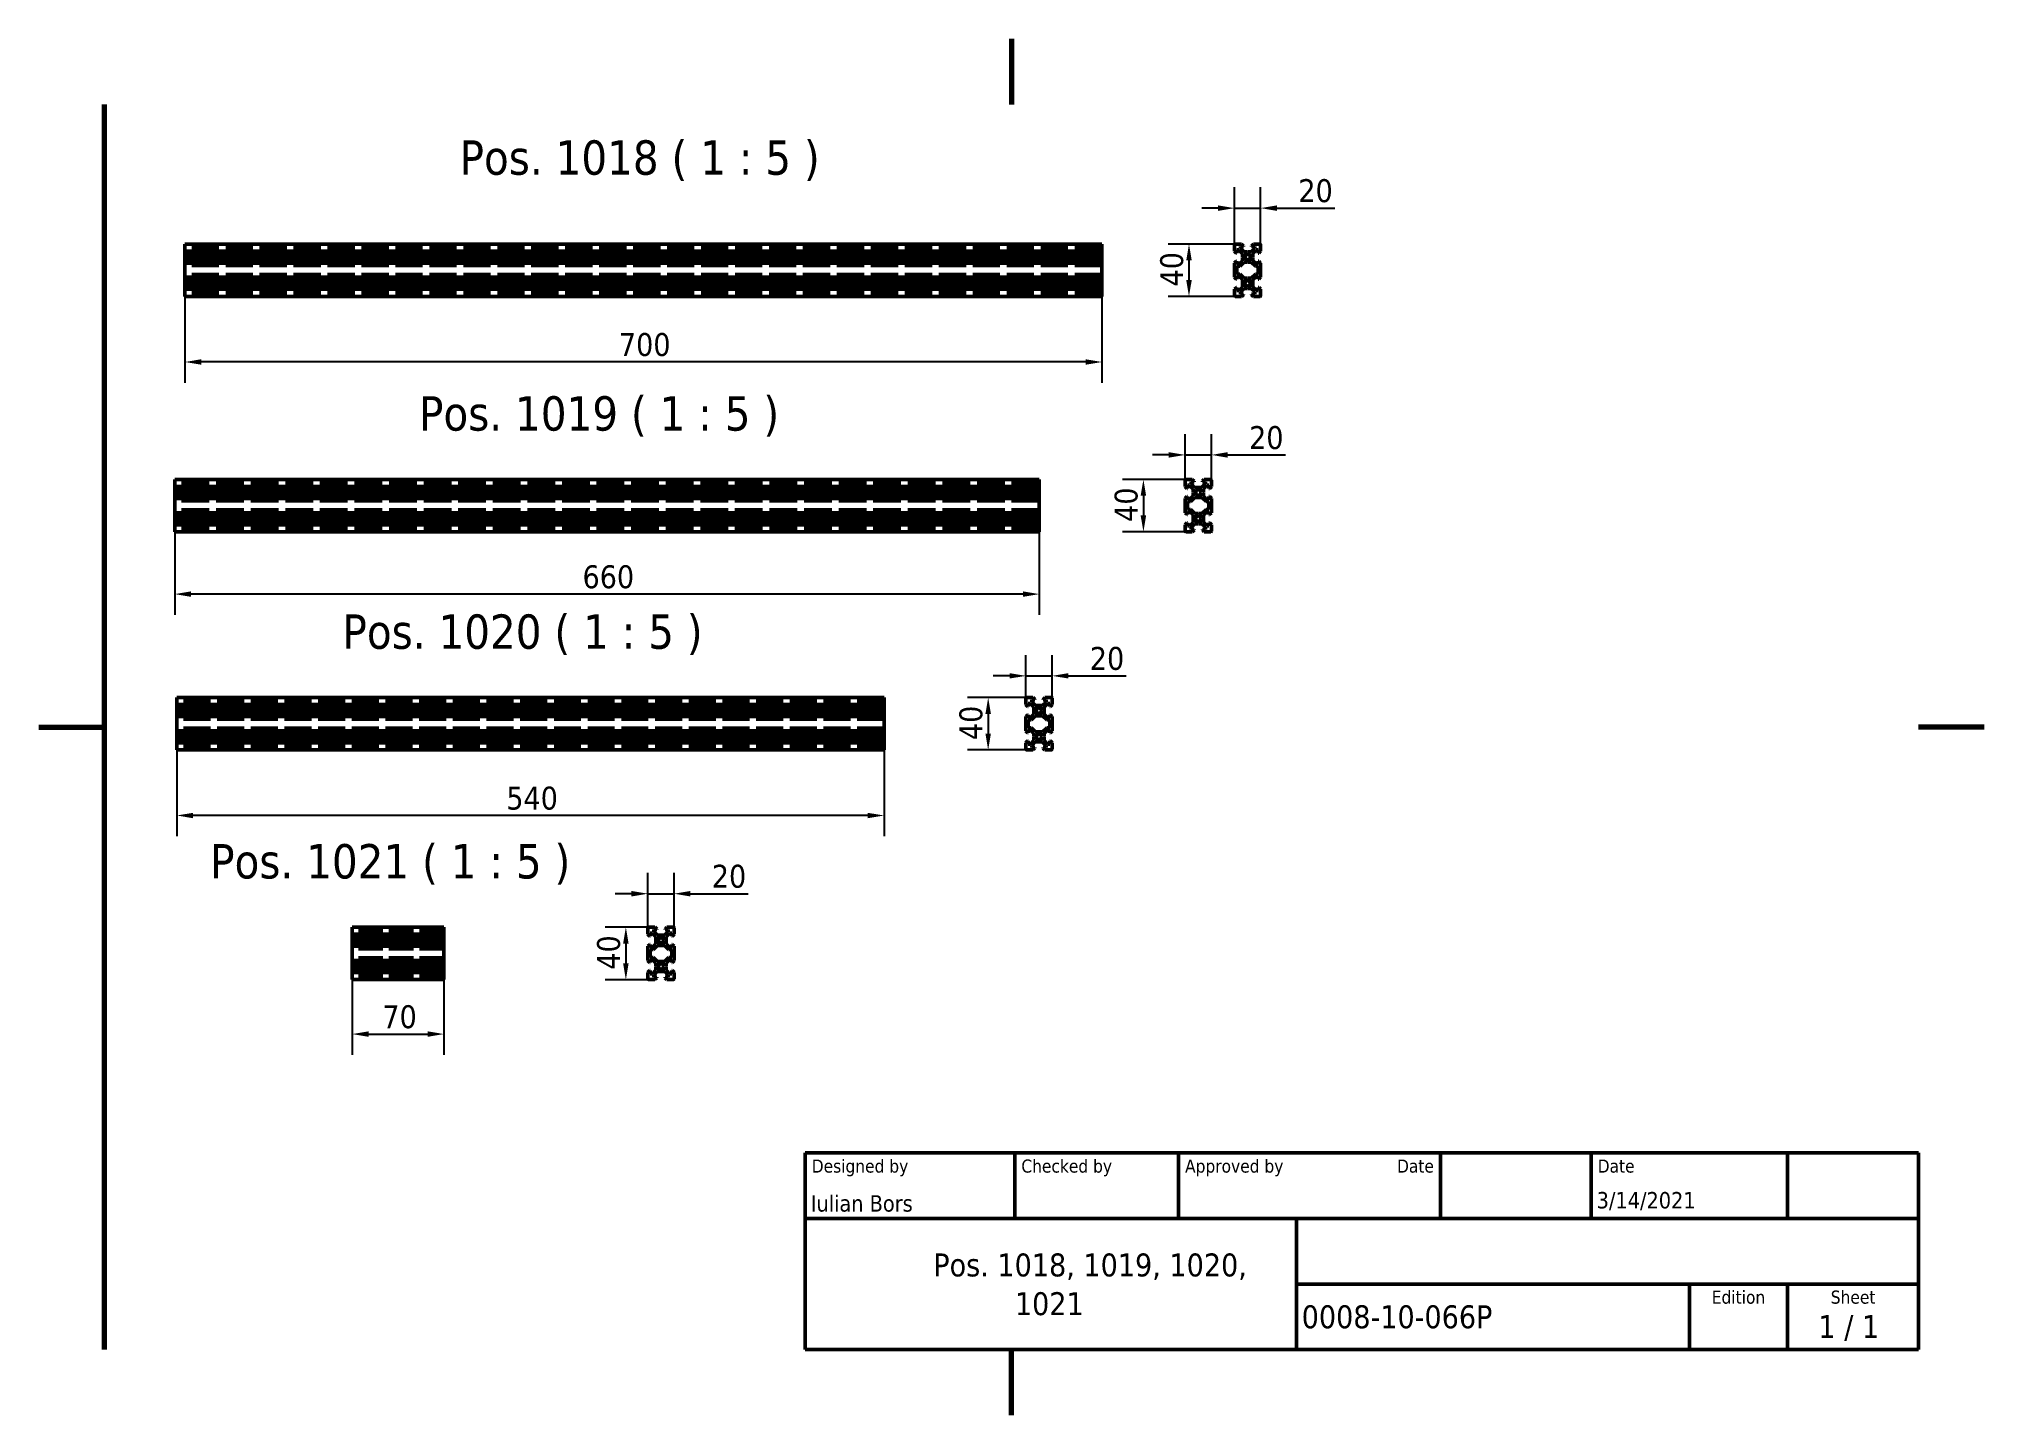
# Model space of a CAD drawing. Header units: millimetres. Extents: x 0 to 1485, y 0 to 1050.
import ezdxf
from ezdxf.enums import TextEntityAlignment as Align

# ---------------------------------------------------------------- set-up
doc = ezdxf.new("R2010")
doc.units = ezdxf.units.MM
doc.header["$LTSCALE"] = 5
doc.linetypes.add('DASHED', pattern=[0.2068, 0.1655, -0.0413])
for name, color, linetype, lineweight in [('Border (ISO)', 7, 'Continuous', 70), ('Dimension (ISO)', 7, 'Continuous', 25), ('Hidden (ISO)', 7, 'DASHED', 35), ('Symbol (ISO)', 7, 'Continuous', 25), ('Title (ISO)', 7, 'Continuous', 50), ('Visible (ISO)', 7, 'Continuous', 50)]:
    doc.layers.add(name, color=color, linetype=linetype, lineweight=lineweight)
doc.styles.add('Note Text (ISO)', font='tahoma.ttf')
doc.styles.add('Text Style39', font='tahoma.ttf')
doc.styles.add('Text Style41', font='tahoma.ttf')
doc.styles.add('Text Style42', font='tahoma.ttf')
doc.dimstyles.new('Default - Method 1b (ISO)', dxfattribs={"dimscale": 5, "dimtxt": 3.5, "dimasz": 2.5, "dimexe": 3.175, "dimexo": 0, "dimgap": 0.762, "dimtad": 1, "dimtoh": 1, "dimrnd": 1e-08, "dimtxsty": 'Note Text (ISO)', "dimcen": 0.09, "dimdle": 10, "dimclrd": 256, "dimclre": 256, "dimclrt": 256, "dimazin": 2, "dimtfac": 1, "dimtmove": 0, "dimatfit": 3, "dimfxl": 0, "dimtolj": 1, "dimlwd": -1, "dimlwe": -1, "dimarcsym": 0})

msp = doc.modelspace()

# ---------------------------------------------------------------- texts
at = {"layer": 'Symbol (ISO)', "char_height": 26.2, "attachment_point": 7, "style": 'Text Style42'}
for s, insert in [('Pos. 1018 ( 1 : 5 )', (321.158, 941.672)), ('Pos. 1019 ( 1 : 5 )', (290.198, 746.435)), ('Pos. 1020 ( 1 : 5 )', (231.749, 579.965)), ('Pos. 1021 ( 1 : 5 )', (130.734, 404.729))]:
    msp.add_mtext(s, dxfattribs=dict(at, insert=insert))

# ---------------------------------------------------------------- blocks, each defined once
blk = doc.blocks.new('Borders Default Border')
at = {"layer": 'Border (ISO)', "flags": 128}
for points in [[(148.5, 210), (148.5, 200)], [(10, 10), (10, 200)], [(0, 105), (10, 105)], [(297, 105), (287, 105)], [(148.5, 0), (148.5, 10)]]:
    blk.add_lwpolyline(points, dxfattribs=at)
blk = doc.blocks.new('Title Blocks I.A.B')
at = {"layer": 'Title (ISO)'}
for p, q in [((270.07, 130), (100.07, 130)), ((100.07, 130), (100.07, 100)), ((132.07, 120), (132.07, 130)), ((157.07, 120), (157.07, 130)), ((197.07, 120), (197.07, 130)), ((220.07, 120), (220.07, 130)), ((250.07, 120), (250.07, 130)), ((270.07, 100), (270.07, 130)), ((100.07, 120), (270.07, 120)), ((175.07, 120), (175.07, 100)), ((270.07, 110), (175.07, 110)), ((235.07, 100), (235.07, 110)), ((250.07, 100), (250.07, 110)), ((100.07, 100), (270.07, 100))]:
    blk.add_line(p, q, dxfattribs=at)
at = {"layer": 'Title (ISO)', "style": 'Text Style41'}
for s, p in [('Designed by', (101.07, 129)), ('Checked by', (133.07, 129)), ('Approved by', (158.07, 129)), ('Date', (221.07, 129))]:
    blk.add_text(s, height=2, dxfattribs=at).set_placement(p, align=Align.TOP_LEFT)
blk.add_text('Date', height=2, dxfattribs=at).set_placement((196.07, 129), align=Align.TOP_RIGHT)
for s, p in [('Edition', (242.57, 109)), ('Sheet', (260.07, 109))]:
    blk.add_text(s, height=2, dxfattribs=at).set_placement(p, align=Align.TOP_CENTER)
at = {"layer": 'Title (ISO)', "style": 'Note Text (ISO)'}
blk.add_text('1 / 1 ', height=3.5, dxfattribs=at).set_placement((260.07, 103.5), align=Align.MIDDLE_CENTER)
at = {"layer": 'Title (ISO)'}
for tag, p, height, style in [('AUTHOR_001', (100.92, 121.05), 2.5, 'Text Style39'), ('CREATION_DATE_001', (220.91, 121.54), 2.5, 'Text Style39'), ('COMPANY_001', (103.88, 111.16), 3.5, 'Note Text (ISO)'), ('COMPANY_002', (132.09, 105.25), 3.5, 'Note Text (ISO)'), ('PART_NUMBER_001', (175.88, 103.25), 3.5, 'Note Text (ISO)')]:
    blk.add_attdef(tag, p, '', height=height, dxfattribs=dict(at, style=style))
at = {"layer": 'Title (ISO)', "style": 'Text Style39'}
for tag, p in [('CHECKED_BY', (133.07, 121)), ('ENG_APPROVED_BY', (158.07, 121))]:
    blk.add_attdef(tag, text='', height=2.5, dxfattribs=at).set_placement(p, align=Align.BOTTOM_LEFT)
blk.add_attdef('ENG_APPROVAL_DATE', text='', height=2.5, dxfattribs=at).set_placement((196.07, 121), align=Align.BOTTOM_RIGHT)
at = {"layer": 'Title (ISO)', "style": 'Note Text (ISO)'}
for tag, p in [('TITLE', (222.57, 115)), ('REVISION_NUMBER', (242.57, 103.5))]:
    blk.add_attdef(tag, text='', height=3.5, dxfattribs=at).set_placement(p, align=Align.MIDDLE_CENTER)
blk = doc.blocks.new('*D6')
at = {"layer": 'Defpoints', "color": 0}
for p in [(111.5, 853.5), (811.5, 853.5), (111.5, 803.5)]:
    blk.add_point(p, dxfattribs=at)
at = {"layer": 'Dimension (ISO)'}
for p, q in [((111.5, 853.5), (111.5, 787.7)), ((811.5, 853.5), (811.5, 787.7)), ((799, 803.5), (124, 803.5))]:
    blk.add_line(p, q, dxfattribs=at)
for points in [[(124, 805.6), (124, 801.4), (111.5, 803.5)], [(799, 805.6), (799, 801.4), (811.5, 803.5)]]:
    blk.add_solid(points, dxfattribs=at)
at = {"layer": 'Dimension (ISO)', "insert": (442.8, 825.6), "char_height": 17.5, "attachment_point": 1, "style": 'Note Text (ISO)'}
blk.add_mtext('\\A1;700', dxfattribs=at)
blk = doc.blocks.new('*D7')
at = {"layer": 'Defpoints', "color": 0}
for p in [(913.2, 893.5), (878, 853.5), (913.2, 853.5)]:
    blk.add_point(p, dxfattribs=at)
at = {"layer": 'Dimension (ISO)'}
for p, q in [((913.2, 893.5), (862.1, 893.5)), ((878, 881), (878, 866)), ((913.2, 853.5), (862.1, 853.5))]:
    blk.add_line(p, q, dxfattribs=at)
for points in [[(875.9, 881), (880.1, 881), (878, 893.5)], [(875.9, 866), (880.1, 866), (878, 853.5)]]:
    blk.add_solid(points, dxfattribs=at)
at = {"layer": 'Dimension (ISO)', "insert": (856, 861.1), "char_height": 17.5, "attachment_point": 1, "rotation": 90, "style": 'Note Text (ISO)'}
blk.add_mtext('\\A1;40', dxfattribs=at)
blk = doc.blocks.new('*D8')
at = {"layer": 'Defpoints', "color": 0}
for p in [(932.7, 920.9), (912.7, 893), (932.7, 893)]:
    blk.add_point(p, dxfattribs=at)
at = {"layer": 'Dimension (ISO)'}
for p, q in [((912.7, 893), (912.7, 936.8)), ((932.7, 893), (932.7, 936.8)), ((900.2, 920.9), (887.7, 920.9)), ((912.7, 920.9), (932.7, 920.9)), ((945.2, 920.9), (989.4, 920.9))]:
    blk.add_line(p, q, dxfattribs=at)
for points in [[(900.2, 923), (900.2, 918.8), (912.7, 920.9)], [(945.2, 923), (945.2, 918.8), (932.7, 920.9)]]:
    blk.add_solid(points, dxfattribs=at)
at = {"layer": 'Dimension (ISO)', "insert": (961.5, 943), "char_height": 17.5, "attachment_point": 1, "style": 'Note Text (ISO)'}
blk.add_mtext('\\A1;20', dxfattribs=at)
blk = doc.blocks.new('*D9')
at = {"layer": 'Defpoints', "color": 0}
for p in [(103.7, 673.9), (763.7, 673.9), (103.7, 626.4)]:
    blk.add_point(p, dxfattribs=at)
at = {"layer": 'Dimension (ISO)'}
for p, q in [((103.7, 673.9), (103.7, 610.5)), ((763.7, 673.9), (763.7, 610.5)), ((751.2, 626.4), (116.2, 626.4))]:
    blk.add_line(p, q, dxfattribs=at)
for points in [[(116.2, 628.5), (116.2, 624.3), (103.7, 626.4)], [(751.2, 628.5), (751.2, 624.3), (763.7, 626.4)]]:
    blk.add_solid(points, dxfattribs=at)
at = {"layer": 'Dimension (ISO)', "insert": (415, 648.4), "char_height": 17.5, "attachment_point": 1, "style": 'Note Text (ISO)'}
blk.add_mtext('\\A1;660', dxfattribs=at)
blk = doc.blocks.new('*D10')
at = {"layer": 'Defpoints', "color": 0}
for p in [(875.6, 713.9), (843.2, 673.9), (875.6, 673.9)]:
    blk.add_point(p, dxfattribs=at)
at = {"layer": 'Dimension (ISO)'}
for p, q in [((875.6, 713.9), (827.3, 713.9)), ((843.2, 701.4), (843.2, 686.4)), ((875.6, 673.9), (827.3, 673.9))]:
    blk.add_line(p, q, dxfattribs=at)
for points in [[(841.1, 701.4), (845.3, 701.4), (843.2, 713.9)], [(841.1, 686.4), (845.3, 686.4), (843.2, 673.9)]]:
    blk.add_solid(points, dxfattribs=at)
at = {"layer": 'Dimension (ISO)', "insert": (821.2, 681.5), "char_height": 17.5, "attachment_point": 1, "rotation": 90, "style": 'Note Text (ISO)'}
blk.add_mtext('\\A1;40', dxfattribs=at)
blk = doc.blocks.new('*D11')
at = {"layer": 'Defpoints', "color": 0}
for p in [(895.1, 732.6), (875.1, 713.4), (895.1, 713.4)]:
    blk.add_point(p, dxfattribs=at)
at = {"layer": 'Dimension (ISO)'}
for p, q in [((875.1, 713.4), (875.1, 748.4)), ((895.1, 713.4), (895.1, 748.4)), ((862.6, 732.6), (850.1, 732.6)), ((875.1, 732.6), (895.1, 732.6)), ((907.6, 732.6), (951.7, 732.6))]:
    blk.add_line(p, q, dxfattribs=at)
for points in [[(862.6, 734.7), (862.6, 730.5), (875.1, 732.6)], [(907.6, 734.7), (907.6, 730.5), (895.1, 732.6)]]:
    blk.add_solid(points, dxfattribs=at)
at = {"layer": 'Dimension (ISO)', "insert": (923.9, 754.6), "char_height": 17.5, "attachment_point": 1, "style": 'Note Text (ISO)'}
blk.add_mtext('\\A1;20', dxfattribs=at)
blk = doc.blocks.new('*D12')
at = {"layer": 'Defpoints', "color": 0}
for p in [(773.5, 564), (753.5, 547), (773.5, 547)]:
    blk.add_point(p, dxfattribs=at)
at = {"layer": 'Dimension (ISO)'}
for p, q in [((753.5, 547), (753.5, 579.9)), ((773.5, 547), (773.5, 579.9)), ((741, 564), (728.5, 564)), ((753.5, 564), (773.5, 564)), ((786, 564), (830.1, 564))]:
    blk.add_line(p, q, dxfattribs=at)
for points in [[(741, 566.1), (741, 562), (753.5, 564)], [(786, 566.1), (786, 562), (773.5, 564)]]:
    blk.add_solid(points, dxfattribs=at)
at = {"layer": 'Dimension (ISO)', "insert": (802.3, 586.1), "char_height": 17.5, "attachment_point": 1, "style": 'Note Text (ISO)'}
blk.add_mtext('\\A1;20', dxfattribs=at)
blk = doc.blocks.new('*D13')
at = {"layer": 'Defpoints', "color": 0}
for p in [(754, 547.5), (724.7, 507.5), (754, 507.5)]:
    blk.add_point(p, dxfattribs=at)
at = {"layer": 'Dimension (ISO)'}
for p, q in [((754, 547.5), (708.8, 547.5)), ((724.7, 535), (724.7, 520)), ((754, 507.5), (708.8, 507.5))]:
    blk.add_line(p, q, dxfattribs=at)
for points in [[(722.6, 535), (726.8, 535), (724.7, 547.5)], [(722.6, 520), (726.8, 520), (724.7, 507.5)]]:
    blk.add_solid(points, dxfattribs=at)
at = {"layer": 'Dimension (ISO)', "insert": (702.7, 515), "char_height": 17.5, "attachment_point": 1, "rotation": 90, "style": 'Note Text (ISO)'}
blk.add_mtext('\\A1;40', dxfattribs=at)
blk = doc.blocks.new('*D14')
at = {"layer": 'Defpoints', "color": 0}
for p in [(105.2, 507.5), (645.2, 507.5), (105.2, 457.5)]:
    blk.add_point(p, dxfattribs=at)
at = {"layer": 'Dimension (ISO)'}
for p, q in [((105.2, 507.5), (105.2, 441.6)), ((645.2, 507.5), (645.2, 441.6)), ((632.7, 457.5), (117.7, 457.5))]:
    blk.add_line(p, q, dxfattribs=at)
for points in [[(117.7, 459.5), (117.7, 455.4), (105.2, 457.5)], [(632.7, 459.5), (632.7, 455.4), (645.2, 457.5)]]:
    blk.add_solid(points, dxfattribs=at)
at = {"layer": 'Dimension (ISO)', "insert": (356.8, 479.5), "char_height": 17.5, "attachment_point": 1, "style": 'Note Text (ISO)'}
blk.add_mtext('\\A1;540', dxfattribs=at)
blk = doc.blocks.new('*D15')
at = {"layer": 'Defpoints', "color": 0}
for p in [(484.9, 397.8), (464.9, 371.7), (484.9, 371.7)]:
    blk.add_point(p, dxfattribs=at)
at = {"layer": 'Dimension (ISO)'}
for p, q in [((464.9, 371.7), (464.9, 413.7)), ((484.9, 371.7), (484.9, 413.7)), ((452.4, 397.8), (439.9, 397.8)), ((464.9, 397.8), (484.9, 397.8)), ((497.4, 397.8), (541.5, 397.8))]:
    blk.add_line(p, q, dxfattribs=at)
for points in [[(452.4, 399.9), (452.4, 395.7), (464.9, 397.8)], [(497.4, 399.9), (497.4, 395.7), (484.9, 397.8)]]:
    blk.add_solid(points, dxfattribs=at)
at = {"layer": 'Dimension (ISO)', "insert": (513.7, 419.9), "char_height": 17.5, "attachment_point": 1, "style": 'Note Text (ISO)'}
blk.add_mtext('\\A1;20', dxfattribs=at)
blk = doc.blocks.new('*D16')
at = {"layer": 'Defpoints', "color": 0}
for p in [(465.4, 372.2), (448.1, 332.2), (465.4, 332.2)]:
    blk.add_point(p, dxfattribs=at)
at = {"layer": 'Dimension (ISO)'}
for p, q in [((465.4, 372.2), (432.2, 372.2)), ((448.1, 359.7), (448.1, 344.7)), ((465.4, 332.2), (432.2, 332.2))]:
    blk.add_line(p, q, dxfattribs=at)
for points in [[(446, 359.7), (450.2, 359.7), (448.1, 372.2)], [(446, 344.7), (450.2, 344.7), (448.1, 332.2)]]:
    blk.add_solid(points, dxfattribs=at)
at = {"layer": 'Dimension (ISO)', "insert": (426.1, 339.8), "char_height": 17.5, "attachment_point": 1, "rotation": 90, "style": 'Note Text (ISO)'}
blk.add_mtext('\\A1;40', dxfattribs=at)
blk = doc.blocks.new('*D17')
at = {"layer": 'Defpoints', "color": 0}
for p in [(239.2, 346.8), (309.2, 346.8), (309.2, 290.7)]:
    blk.add_point(p, dxfattribs=at)
at = {"layer": 'Dimension (ISO)'}
for p, q in [((239.2, 346.8), (239.2, 274.8)), ((309.2, 346.8), (309.2, 274.8)), ((251.7, 290.7), (296.7, 290.7))]:
    blk.add_line(p, q, dxfattribs=at)
for points in [[(251.7, 292.8), (251.7, 288.6), (239.2, 290.7)], [(296.7, 292.8), (296.7, 288.6), (309.2, 290.7)]]:
    blk.add_solid(points, dxfattribs=at)
at = {"layer": 'Dimension (ISO)', "insert": (262.2, 312.7), "char_height": 17.5, "attachment_point": 1, "style": 'Note Text (ISO)'}
blk.add_mtext('\\A1;70', dxfattribs=at)

# ---------------------------------------------------------------- dimensions: what is measured, and where the dimension line sits
at = {"layer": 'Dimension (ISO)'}
for base, p1, p2, angle, override, picture, middle in [((932.719, 920.92), (912.719, 893.027), (932.719, 893.027), 180, {"dimgap": 0.762, "dimtoh": 0, "dimdec": 2, "dimtol": 0, "dimlim": 0, "dimtp": 0, "dimtm": 0, "dimtdec": 2, "dimtofl": 1, "dimatfit": 1}, '*D8', (973.541, 920.92)), ((877.985, 853.527), (913.219, 893.527), (913.219, 853.527), 270, {"dimgap": 0.762, "dimtoh": 0, "dimdec": 2, "dimtol": 0, "dimlim": 0, "dimtp": 0, "dimtm": 0, "dimtdec": 2, "dimtofl": 0, "dimatfit": 1}, '*D7', (877.985, 873.527)), ((111.477, 803.527), (811.477, 853.527), (111.477, 853.527), 180, {"dimgap": 0.762, "dimtoh": 0, "dimdec": 2, "dimtol": 0, "dimlim": 0, "dimtp": 0, "dimtm": 0, "dimtdec": 2, "dimtofl": 0, "dimatfit": 1}, '*D6', (461.477, 803.527)), ((895.07, 732.574), (875.07, 713.435), (895.07, 713.435), 180, {"dimgap": 0.762, "dimtoh": 0, "dimdec": 2, "dimtol": 0, "dimlim": 0, "dimtp": 0, "dimtm": 0, "dimtdec": 2, "dimtofl": 1, "dimatfit": 1}, '*D11', (935.892, 732.574)), ((843.195, 673.935), (875.57, 713.935), (875.57, 673.935), 90, {"dimgap": 0.762, "dimtoh": 0, "dimdec": 2, "dimtol": 0, "dimlim": 0, "dimtp": 0, "dimtm": 0, "dimtdec": 2, "dimtofl": 0, "dimatfit": 1}, '*D10', (843.195, 693.935)), ((103.695, 626.415), (763.695, 673.935), (103.695, 673.935), 180, {"dimgap": 0.762, "dimtoh": 0, "dimdec": 2, "dimtol": 0, "dimlim": 0, "dimtp": 0, "dimtm": 0, "dimtdec": 2, "dimtofl": 0, "dimatfit": 1}, '*D9', (433.695, 626.415)), ((773.451, 564.047), (753.451, 546.965), (773.451, 546.965), 180, {"dimgap": 0.762, "dimtoh": 0, "dimdec": 2, "dimtol": 0, "dimlim": 0, "dimtp": 0, "dimtm": 0, "dimtdec": 2, "dimtofl": 1, "dimatfit": 1}, '*D12', (814.272, 564.047)), ((724.695, 507.465), (753.951, 547.465), (753.951, 507.465), 90, {"dimgap": 0.762, "dimtoh": 0, "dimdec": 2, "dimtol": 0, "dimlim": 0, "dimtp": 0, "dimtm": 0, "dimtdec": 2, "dimtofl": 0, "dimatfit": 1}, '*D13', (724.695, 527.465)), ((105.246, 457.465), (645.246, 507.465), (105.246, 507.465), 180, {"dimgap": 0.762, "dimtoh": 0, "dimdec": 2, "dimtol": 0, "dimlim": 0, "dimtp": 0, "dimtm": 0, "dimtdec": 2, "dimtofl": 0, "dimatfit": 1}, '*D14', (375.246, 457.465)), ((484.901, 397.828), (464.901, 371.729), (484.901, 371.729), 180, {"dimgap": 0.762, "dimtoh": 0, "dimdec": 2, "dimtol": 0, "dimlim": 0, "dimtp": 0, "dimtm": 0, "dimtdec": 2, "dimtofl": 1, "dimatfit": 1}, '*D15', (525.722, 397.828)), ((448.081, 332.229), (465.401, 372.229), (465.401, 332.229), 90, {"dimgap": 0.762, "dimtoh": 0, "dimdec": 2, "dimtol": 0, "dimlim": 0, "dimtp": 0, "dimtm": 0, "dimtdec": 2, "dimtofl": 0, "dimatfit": 1}, '*D16', (448.081, 352.229)), ((309.231, 290.673), (239.231, 346.809), (309.231, 346.809), 180, {"dimgap": 0.762, "dimtoh": 0, "dimdec": 2, "dimtol": 0, "dimlim": 0, "dimtp": 0, "dimtm": 0, "dimtdec": 2, "dimtofl": 0, "dimatfit": 1}, '*D17', (274.231, 290.673))]:
    dim = msp.add_linear_dim(base=base, p1=p1, p2=p2, angle=angle, dimstyle='Default - Method 1b (ISO)', override=override, dxfattribs=at)
    dim.commit()
    dim.dimension.update_dxf_attribs({"geometry": picture, "text_midpoint": middle, "dimtype": 160})

# ---------------------------------------------------------------- linework, layer by layer
at = {"layer": 'Hidden (ISO)', "ltscale": 25.073429}
for p, q in [((811.477, 892.072), (111.477, 892.072)), ((811.477, 891.727), (111.477, 891.727)), ((811.477, 890.087), (111.477, 890.087)), ((811.477, 889.027), (111.477, 889.027)), ((811.477, 887.427), (111.477, 887.427)), ((811.477, 887.227), (111.477, 887.227)), ((811.477, 885.627), (111.477, 885.627)), ((811.477, 881.427), (111.477, 881.427)), ((811.477, 879.827), (111.477, 879.827)), ((811.477, 879.627), (111.477, 879.627)), ((811.477, 878.027), (111.477, 878.027)), ((811.477, 876.527), (111.477, 876.527)), ((811.477, 870.527), (111.477, 870.527)), ((811.477, 869.027), (111.477, 869.027)), ((811.477, 867.427), (111.477, 867.427)), ((811.477, 867.227), (111.477, 867.227)), ((811.477, 865.627), (111.477, 865.627)), ((811.477, 861.427), (111.477, 861.427)), ((811.477, 859.827), (111.477, 859.827)), ((811.477, 859.627), (111.477, 859.627)), ((811.477, 858.027), (111.477, 858.027)), ((811.477, 856.966), (111.477, 856.966)), ((811.477, 855.327), (111.477, 855.327)), ((811.477, 854.982), (111.477, 854.982))]:
    msp.add_line(p, q, dxfattribs=at)
at = {"layer": 'Hidden (ISO)', "ltscale": 25.531916}
for p, q in [((763.695, 712.48), (103.695, 712.48)), ((763.695, 712.135), (103.695, 712.135)), ((763.695, 710.496), (103.695, 710.496)), ((763.695, 709.435), (103.695, 709.435)), ((763.695, 707.835), (103.695, 707.835)), ((763.695, 707.635), (103.695, 707.635)), ((763.695, 706.035), (103.695, 706.035)), ((763.695, 701.835), (103.695, 701.835)), ((763.695, 700.235), (103.695, 700.235)), ((763.695, 700.035), (103.695, 700.035)), ((763.695, 698.435), (103.695, 698.435)), ((763.695, 696.935), (103.695, 696.935)), ((763.695, 690.935), (103.695, 690.935)), ((763.695, 689.435), (103.695, 689.435)), ((763.695, 687.835), (103.695, 687.835)), ((763.695, 687.635), (103.695, 687.635)), ((763.695, 686.035), (103.695, 686.035)), ((763.695, 681.835), (103.695, 681.835)), ((763.695, 680.235), (103.695, 680.235)), ((763.695, 680.035), (103.695, 680.035)), ((763.695, 678.435), (103.695, 678.435)), ((763.695, 677.374), (103.695, 677.374)), ((763.695, 675.735), (103.695, 675.735)), ((763.695, 675.39), (103.695, 675.39))]:
    msp.add_line(p, q, dxfattribs=at)
at = {"layer": 'Hidden (ISO)', "ltscale": 24.868748}
for p, q in [((645.246, 546.01), (105.246, 546.01)), ((645.246, 545.665), (105.246, 545.665)), ((645.246, 544.025), (105.246, 544.025)), ((645.246, 542.965), (105.246, 542.965)), ((645.246, 541.365), (105.246, 541.365)), ((645.246, 541.165), (105.246, 541.165)), ((645.246, 539.565), (105.246, 539.565)), ((645.246, 535.365), (105.246, 535.365)), ((645.246, 533.765), (105.246, 533.765)), ((645.246, 533.565), (105.246, 533.565)), ((645.246, 531.965), (105.246, 531.965)), ((645.246, 530.465), (105.246, 530.465)), ((645.246, 524.465), (105.246, 524.465)), ((645.246, 522.965), (105.246, 522.965)), ((645.246, 521.365), (105.246, 521.365)), ((645.246, 521.165), (105.246, 521.165)), ((645.246, 519.565), (105.246, 519.565)), ((645.246, 515.365), (105.246, 515.365)), ((645.246, 513.765), (105.246, 513.765)), ((645.246, 513.565), (105.246, 513.565)), ((645.246, 511.965), (105.246, 511.965)), ((645.246, 510.904), (105.246, 510.904)), ((645.246, 509.265), (105.246, 509.265)), ((645.246, 508.92), (105.246, 508.92))]:
    msp.add_line(p, q, dxfattribs=at)
at = {"layer": 'Hidden (ISO)', "ltscale": 22.566086}
for p, q in [((309.231, 370.774), (239.231, 370.774)), ((309.231, 370.429), (239.231, 370.429)), ((309.231, 368.79), (239.231, 368.79)), ((309.231, 367.729), (239.231, 367.729)), ((309.231, 366.129), (239.231, 366.129)), ((309.231, 365.929), (239.231, 365.929)), ((309.231, 364.329), (239.231, 364.329)), ((309.231, 360.129), (239.231, 360.129)), ((309.231, 358.529), (239.231, 358.529)), ((309.231, 358.329), (239.231, 358.329)), ((309.231, 356.729), (239.231, 356.729)), ((309.231, 355.229), (239.231, 355.229)), ((309.231, 349.229), (239.231, 349.229)), ((309.231, 347.729), (239.231, 347.729)), ((309.231, 346.129), (239.231, 346.129)), ((309.231, 345.929), (239.231, 345.929)), ((309.231, 344.329), (239.231, 344.329)), ((309.231, 340.129), (239.231, 340.129)), ((309.231, 338.529), (239.231, 338.529)), ((309.231, 338.329), (239.231, 338.329)), ((309.231, 336.729), (239.231, 336.729)), ((309.231, 335.669), (239.231, 335.669)), ((309.231, 334.029), (239.231, 334.029)), ((309.231, 333.684), (239.231, 333.684))]:
    msp.add_line(p, q, dxfattribs=at)
at = {"layer": 'Visible (ISO)'}
for p, q in [((811.477, 893.527), (111.477, 893.527)), ((111.477, 893.527), (111.477, 893.027)), ((111.477, 888.107), (111.477, 893.027)), ((811.477, 893.027), (811.477, 893.527)), ((811.477, 893.027), (811.477, 888.107)), ((912.719, 893.027), (912.719, 888.107)), ((918.139, 893.527), (913.219, 893.527)), ((917.219, 891.727), (919.594, 891.727)), ((917.219, 890.087), (917.219, 891.727)), ((919.594, 892.072), (918.139, 893.527)), ((919.594, 891.727), (919.594, 892.072)), ((927.299, 893.527), (925.844, 892.072)), ((925.844, 892.072), (925.844, 891.727)), ((925.844, 891.727), (928.219, 891.727)), ((932.219, 893.527), (927.299, 893.527)), ((928.219, 891.727), (928.219, 890.087)), ((932.719, 888.107), (932.719, 893.027)), ((811.477, 888.107), (111.477, 888.107)), ((111.477, 886.652), (111.477, 888.107)), ((811.477, 886.652), (111.477, 886.652)), ((111.477, 886.366), (111.477, 886.652)), ((811.477, 886.366), (111.477, 886.366)), ((111.477, 883.727), (111.477, 886.366)), ((811.477, 883.727), (111.477, 883.727)), ((111.477, 883.527), (111.477, 883.727)), ((811.477, 883.527), (111.477, 883.527)), ((111.477, 883.327), (111.477, 883.527)), ((811.477, 883.327), (111.477, 883.327)), ((111.477, 880.687), (111.477, 883.327)), ((811.477, 880.687), (111.477, 880.687)), ((111.477, 880.402), (111.477, 880.687)), ((811.477, 880.402), (111.477, 880.402)), ((111.477, 878.947), (111.477, 880.402)), ((811.477, 878.947), (111.477, 878.947)), ((111.477, 868.107), (111.477, 878.947)), ((811.477, 888.107), (811.477, 886.652)), ((811.477, 886.652), (811.477, 886.366)), ((811.477, 886.366), (811.477, 883.727)), ((811.477, 883.727), (811.477, 883.527)), ((811.477, 883.527), (811.477, 883.327)), ((811.477, 883.327), (811.477, 880.687)), ((811.477, 880.687), (811.477, 880.402)), ((811.477, 880.402), (811.477, 878.947)), ((811.477, 878.947), (811.477, 868.107)), ((912.719, 888.107), (914.174, 886.652)), ((914.174, 880.402), (912.719, 878.947)), ((912.719, 878.947), (912.719, 868.107)), ((914.174, 886.652), (914.519, 886.652)), ((914.519, 880.402), (914.174, 880.402)), ((914.519, 889.027), (916.159, 889.027)), ((914.519, 886.652), (914.519, 889.027)), ((914.519, 878.027), (914.519, 880.402)), ((916.159, 878.027), (914.519, 878.027)), ((914.519, 876.527), (916.78, 876.527)), ((914.519, 870.527), (914.519, 876.527)), ((916.159, 889.027), (918.819, 886.366)), ((918.819, 880.687), (916.159, 878.027)), ((916.78, 876.527), (919.88, 879.627)), ((919.88, 887.427), (917.219, 890.087)), ((918.819, 886.366), (918.819, 883.727)), ((918.819, 883.727), (919.019, 883.527)), ((919.019, 883.527), (918.819, 883.327)), ((918.819, 883.327), (918.819, 880.687)), ((922.519, 887.427), (919.88, 887.427)), ((919.88, 879.627), (922.519, 879.627)), ((922.719, 887.227), (922.519, 887.427)), ((922.519, 879.627), (922.719, 879.827)), ((922.919, 887.427), (922.719, 887.227)), ((922.719, 879.827), (922.919, 879.627)), ((925.559, 887.427), (922.919, 887.427)), ((922.919, 879.627), (925.559, 879.627)), ((928.219, 890.087), (925.559, 887.427)), ((925.559, 879.627), (928.659, 876.527)), ((926.419, 883.527), (926.619, 883.727)), ((926.619, 883.327), (926.419, 883.527)), ((926.619, 886.366), (929.28, 889.027)), ((926.619, 883.727), (926.619, 886.366)), ((926.619, 880.687), (926.619, 883.327)), ((929.28, 878.027), (926.619, 880.687)), ((928.659, 876.527), (930.919, 876.527)), ((929.28, 889.027), (930.919, 889.027)), ((930.919, 878.027), (929.28, 878.027)), ((930.919, 889.027), (930.919, 886.652)), ((930.919, 886.652), (931.264, 886.652)), ((930.919, 880.402), (930.919, 878.027)), ((931.264, 880.402), (930.919, 880.402)), ((930.919, 876.527), (930.919, 870.527)), ((931.264, 886.652), (932.719, 888.107)), ((932.719, 878.947), (931.264, 880.402)), ((932.719, 868.107), (932.719, 878.947)), ((811.477, 868.107), (111.477, 868.107)), ((111.477, 866.652), (111.477, 868.107)), ((811.477, 866.652), (111.477, 866.652)), ((111.477, 866.366), (111.477, 866.652)), ((811.477, 866.366), (111.477, 866.366)), ((111.477, 863.727), (111.477, 866.366)), ((811.477, 863.727), (111.477, 863.727)), ((111.477, 863.527), (111.477, 863.727)), ((811.477, 863.527), (111.477, 863.527)), ((111.477, 863.327), (111.477, 863.527)), ((811.477, 863.327), (111.477, 863.327)), ((111.477, 860.687), (111.477, 863.327)), ((811.477, 868.107), (811.477, 866.652)), ((811.477, 866.652), (811.477, 866.366)), ((811.477, 866.366), (811.477, 863.727)), ((811.477, 863.727), (811.477, 863.527)), ((811.477, 863.527), (811.477, 863.327)), ((811.477, 863.327), (811.477, 860.687)), ((912.719, 868.107), (914.174, 866.652)), ((914.174, 866.652), (914.519, 866.652)), ((916.78, 870.527), (914.519, 870.527)), ((914.519, 869.027), (916.159, 869.027)), ((914.519, 866.652), (914.519, 869.027)), ((916.159, 869.027), (918.819, 866.366)), ((919.88, 867.427), (916.78, 870.527)), ((918.819, 866.366), (918.819, 863.727)), ((918.819, 863.727), (919.019, 863.527)), ((919.019, 863.527), (918.819, 863.327)), ((918.819, 863.327), (918.819, 860.687)), ((922.519, 867.427), (919.88, 867.427)), ((922.719, 867.227), (922.519, 867.427)), ((922.919, 867.427), (922.719, 867.227)), ((925.559, 867.427), (922.919, 867.427)), ((928.659, 870.527), (925.559, 867.427)), ((926.419, 863.527), (926.619, 863.727)), ((926.619, 863.327), (926.419, 863.527)), ((926.619, 866.366), (929.28, 869.027)), ((926.619, 863.727), (926.619, 866.366)), ((926.619, 860.687), (926.619, 863.327)), ((930.919, 870.527), (928.659, 870.527)), ((929.28, 869.027), (930.919, 869.027)), ((930.919, 869.027), (930.919, 866.652)), ((930.919, 866.652), (931.264, 866.652)), ((931.264, 866.652), (932.719, 868.107)), ((811.477, 860.687), (111.477, 860.687)), ((111.477, 860.402), (111.477, 860.687)), ((811.477, 860.402), (111.477, 860.402)), ((111.477, 858.947), (111.477, 860.402)), ((811.477, 858.947), (111.477, 858.947)), ((111.477, 854.027), (111.477, 858.947)), ((111.477, 854.027), (111.477, 853.527)), ((811.477, 853.527), (111.477, 853.527)), ((811.477, 860.687), (811.477, 860.402)), ((811.477, 860.402), (811.477, 858.947)), ((811.477, 858.947), (811.477, 854.027)), ((811.477, 853.527), (811.477, 854.027)), ((914.174, 860.402), (912.719, 858.947)), ((912.719, 858.947), (912.719, 854.027)), ((913.219, 853.527), (918.139, 853.527)), ((914.519, 860.402), (914.174, 860.402)), ((914.519, 858.027), (914.519, 860.402)), ((916.159, 858.027), (914.519, 858.027)), ((918.819, 860.687), (916.159, 858.027)), ((917.219, 856.966), (919.88, 859.627)), ((917.219, 855.327), (917.219, 856.966)), ((919.594, 855.327), (917.219, 855.327)), ((918.139, 853.527), (919.594, 854.982)), ((919.594, 854.982), (919.594, 855.327)), ((919.88, 859.627), (922.519, 859.627)), ((922.519, 859.627), (922.719, 859.827)), ((922.719, 859.827), (922.919, 859.627)), ((922.919, 859.627), (925.559, 859.627)), ((925.559, 859.627), (928.219, 856.966)), ((925.844, 855.327), (925.844, 854.982)), ((928.219, 855.327), (925.844, 855.327)), ((925.844, 854.982), (927.299, 853.527)), ((929.28, 858.027), (926.619, 860.687)), ((927.299, 853.527), (932.219, 853.527)), ((928.219, 856.966), (928.219, 855.327)), ((930.919, 858.027), (929.28, 858.027)), ((930.919, 860.402), (930.919, 858.027)), ((931.264, 860.402), (930.919, 860.402)), ((932.719, 858.947), (931.264, 860.402)), ((932.719, 854.027), (932.719, 858.947)), ((763.695, 713.935), (103.695, 713.935)), ((103.695, 713.935), (103.695, 713.435)), ((103.695, 708.515), (103.695, 713.435)), ((763.695, 713.435), (763.695, 713.935)), ((763.695, 713.435), (763.695, 708.515)), ((875.07, 713.435), (875.07, 708.515)), ((880.49, 713.935), (875.57, 713.935)), ((881.945, 712.48), (880.49, 713.935)), ((889.65, 713.935), (888.195, 712.48)), ((894.57, 713.935), (889.65, 713.935)), ((895.07, 708.515), (895.07, 713.435)), ((763.695, 708.515), (103.695, 708.515)), ((103.695, 707.06), (103.695, 708.515)), ((763.695, 707.06), (103.695, 707.06)), ((103.695, 706.774), (103.695, 707.06)), ((763.695, 706.774), (103.695, 706.774)), ((103.695, 704.135), (103.695, 706.774)), ((763.695, 704.135), (103.695, 704.135)), ((103.695, 703.935), (103.695, 704.135)), ((763.695, 703.935), (103.695, 703.935)), ((103.695, 703.735), (103.695, 703.935)), ((763.695, 703.735), (103.695, 703.735)), ((103.695, 701.096), (103.695, 703.735)), ((763.695, 701.096), (103.695, 701.096)), ((103.695, 700.81), (103.695, 701.096)), ((763.695, 700.81), (103.695, 700.81)), ((103.695, 699.355), (103.695, 700.81)), ((763.695, 699.355), (103.695, 699.355)), ((103.695, 688.515), (103.695, 699.355)), ((763.695, 708.515), (763.695, 707.06)), ((763.695, 707.06), (763.695, 706.774)), ((763.695, 706.774), (763.695, 704.135)), ((763.695, 704.135), (763.695, 703.935)), ((763.695, 703.935), (763.695, 703.735)), ((763.695, 703.735), (763.695, 701.096)), ((763.695, 701.096), (763.695, 700.81)), ((763.695, 700.81), (763.695, 699.355)), ((763.695, 699.355), (763.695, 688.515)), ((875.07, 708.515), (876.525, 707.06)), ((876.525, 700.81), (875.07, 699.355)), ((875.07, 699.355), (875.07, 688.515)), ((876.525, 707.06), (876.87, 707.06)), ((876.87, 700.81), (876.525, 700.81)), ((876.87, 709.435), (878.51, 709.435)), ((876.87, 707.06), (876.87, 709.435)), ((876.87, 698.435), (876.87, 700.81)), ((878.51, 698.435), (876.87, 698.435)), ((878.51, 709.435), (881.17, 706.774)), ((881.17, 701.096), (878.51, 698.435)), ((879.131, 696.935), (882.231, 700.035)), ((879.57, 712.135), (881.945, 712.135)), ((879.57, 710.496), (879.57, 712.135)), ((882.231, 707.835), (879.57, 710.496)), ((881.17, 706.774), (881.17, 704.135)), ((881.17, 704.135), (881.37, 703.935)), ((881.37, 703.935), (881.17, 703.735)), ((881.17, 703.735), (881.17, 701.096)), ((881.945, 712.135), (881.945, 712.48)), ((884.87, 707.835), (882.231, 707.835)), ((882.231, 700.035), (884.87, 700.035)), ((885.07, 707.635), (884.87, 707.835)), ((884.87, 700.035), (885.07, 700.235)), ((885.27, 707.835), (885.07, 707.635)), ((885.07, 700.235), (885.27, 700.035)), ((887.91, 707.835), (885.27, 707.835)), ((885.27, 700.035), (887.91, 700.035)), ((890.57, 710.496), (887.91, 707.835)), ((887.91, 700.035), (891.01, 696.935)), ((888.195, 712.48), (888.195, 712.135)), ((888.195, 712.135), (890.57, 712.135)), ((888.77, 703.935), (888.97, 704.135)), ((888.97, 703.735), (888.77, 703.935)), ((888.97, 706.774), (891.631, 709.435)), ((888.97, 704.135), (888.97, 706.774)), ((888.97, 701.096), (888.97, 703.735)), ((891.631, 698.435), (888.97, 701.096)), ((890.57, 712.135), (890.57, 710.496)), ((891.631, 709.435), (893.27, 709.435)), ((893.27, 698.435), (891.631, 698.435)), ((893.27, 709.435), (893.27, 707.06)), ((893.27, 707.06), (893.615, 707.06)), ((893.27, 700.81), (893.27, 698.435)), ((893.615, 700.81), (893.27, 700.81)), ((893.615, 707.06), (895.07, 708.515)), ((895.07, 699.355), (893.615, 700.81)), ((895.07, 688.515), (895.07, 699.355)), ((763.695, 688.515), (103.695, 688.515)), ((103.695, 687.06), (103.695, 688.515)), ((763.695, 687.06), (103.695, 687.06)), ((103.695, 686.774), (103.695, 687.06)), ((763.695, 686.774), (103.695, 686.774)), ((103.695, 684.135), (103.695, 686.774)), ((763.695, 684.135), (103.695, 684.135)), ((103.695, 683.935), (103.695, 684.135)), ((763.695, 683.935), (103.695, 683.935)), ((103.695, 683.735), (103.695, 683.935)), ((763.695, 683.735), (103.695, 683.735)), ((103.695, 681.096), (103.695, 683.735)), ((763.695, 688.515), (763.695, 687.06)), ((763.695, 687.06), (763.695, 686.774)), ((763.695, 686.774), (763.695, 684.135)), ((763.695, 684.135), (763.695, 683.935)), ((763.695, 683.935), (763.695, 683.735)), ((763.695, 683.735), (763.695, 681.096)), ((875.07, 688.515), (876.525, 687.06)), ((876.525, 687.06), (876.87, 687.06)), ((876.87, 696.935), (879.131, 696.935)), ((876.87, 690.935), (876.87, 696.935)), ((879.131, 690.935), (876.87, 690.935)), ((876.87, 689.435), (878.51, 689.435)), ((876.87, 687.06), (876.87, 689.435)), ((878.51, 689.435), (881.17, 686.774)), ((882.231, 687.835), (879.131, 690.935)), ((881.17, 686.774), (881.17, 684.135)), ((881.17, 684.135), (881.37, 683.935)), ((881.37, 683.935), (881.17, 683.735)), ((881.17, 683.735), (881.17, 681.096)), ((884.87, 687.835), (882.231, 687.835)), ((885.07, 687.635), (884.87, 687.835)), ((885.27, 687.835), (885.07, 687.635)), ((887.91, 687.835), (885.27, 687.835)), ((891.01, 690.935), (887.91, 687.835)), ((888.77, 683.935), (888.97, 684.135)), ((888.97, 683.735), (888.77, 683.935)), ((888.97, 686.774), (891.631, 689.435)), ((888.97, 684.135), (888.97, 686.774)), ((888.97, 681.096), (888.97, 683.735)), ((891.01, 696.935), (893.27, 696.935)), ((893.27, 690.935), (891.01, 690.935)), ((891.631, 689.435), (893.27, 689.435)), ((893.27, 696.935), (893.27, 690.935)), ((893.27, 689.435), (893.27, 687.06)), ((893.27, 687.06), (893.615, 687.06)), ((893.615, 687.06), (895.07, 688.515)), ((763.695, 681.096), (103.695, 681.096)), ((103.695, 680.81), (103.695, 681.096)), ((763.695, 680.81), (103.695, 680.81)), ((103.695, 679.355), (103.695, 680.81)), ((763.695, 679.355), (103.695, 679.355)), ((103.695, 674.435), (103.695, 679.355)), ((103.695, 674.435), (103.695, 673.935)), ((763.695, 673.935), (103.695, 673.935)), ((763.695, 681.096), (763.695, 680.81)), ((763.695, 680.81), (763.695, 679.355)), ((763.695, 679.355), (763.695, 674.435)), ((763.695, 673.935), (763.695, 674.435)), ((876.525, 680.81), (875.07, 679.355)), ((875.07, 679.355), (875.07, 674.435)), ((875.57, 673.935), (880.49, 673.935)), ((876.87, 680.81), (876.525, 680.81)), ((876.87, 678.435), (876.87, 680.81)), ((878.51, 678.435), (876.87, 678.435)), ((881.17, 681.096), (878.51, 678.435)), ((879.57, 677.374), (882.231, 680.035)), ((879.57, 675.735), (879.57, 677.374)), ((881.945, 675.735), (879.57, 675.735)), ((880.49, 673.935), (881.945, 675.39)), ((881.945, 675.39), (881.945, 675.735)), ((882.231, 680.035), (884.87, 680.035)), ((884.87, 680.035), (885.07, 680.235)), ((885.07, 680.235), (885.27, 680.035)), ((885.27, 680.035), (887.91, 680.035)), ((887.91, 680.035), (890.57, 677.374)), ((888.195, 675.735), (888.195, 675.39)), ((890.57, 675.735), (888.195, 675.735)), ((888.195, 675.39), (889.65, 673.935)), ((891.631, 678.435), (888.97, 681.096)), ((889.65, 673.935), (894.57, 673.935)), ((890.57, 677.374), (890.57, 675.735)), ((893.27, 678.435), (891.631, 678.435)), ((893.27, 680.81), (893.27, 678.435)), ((893.615, 680.81), (893.27, 680.81)), ((895.07, 679.355), (893.615, 680.81)), ((895.07, 674.435), (895.07, 679.355)), ((645.246, 547.465), (105.246, 547.465)), ((105.246, 547.465), (105.246, 546.965)), ((105.246, 542.045), (105.246, 546.965)), ((645.246, 542.045), (105.246, 542.045)), ((105.246, 540.59), (105.246, 542.045)), ((645.246, 540.59), (105.246, 540.59)), ((105.246, 540.304), (105.246, 540.59)), ((645.246, 540.304), (105.246, 540.304)), ((105.246, 537.665), (105.246, 540.304)), ((645.246, 537.665), (105.246, 537.665)), ((105.246, 537.465), (105.246, 537.665)), ((645.246, 537.465), (105.246, 537.465)), ((105.246, 537.265), (105.246, 537.465)), ((645.246, 537.265), (105.246, 537.265)), ((105.246, 534.625), (105.246, 537.265)), ((645.246, 534.625), (105.246, 534.625)), ((105.246, 534.34), (105.246, 534.625)), ((645.246, 546.965), (645.246, 547.465)), ((645.246, 546.965), (645.246, 542.045)), ((645.246, 542.045), (645.246, 540.59)), ((645.246, 540.59), (645.246, 540.304)), ((645.246, 540.304), (645.246, 537.665)), ((645.246, 537.665), (645.246, 537.465)), ((645.246, 537.465), (645.246, 537.265)), ((645.246, 537.265), (645.246, 534.625)), ((645.246, 534.625), (645.246, 534.34)), ((753.451, 546.965), (753.451, 542.045)), ((753.451, 542.045), (754.906, 540.59)), ((758.871, 547.465), (753.951, 547.465)), ((754.906, 540.59), (755.251, 540.59)), ((755.251, 542.965), (756.89, 542.965)), ((755.251, 540.59), (755.251, 542.965)), ((756.89, 542.965), (759.551, 540.304)), ((759.551, 534.625), (756.89, 531.965)), ((757.951, 545.665), (760.326, 545.665)), ((757.951, 544.025), (757.951, 545.665)), ((760.611, 541.365), (757.951, 544.025)), ((760.326, 546.01), (758.871, 547.465)), ((759.551, 540.304), (759.551, 537.665)), ((759.551, 537.665), (759.751, 537.465)), ((759.751, 537.465), (759.551, 537.265)), ((759.551, 537.265), (759.551, 534.625)), ((760.326, 545.665), (760.326, 546.01)), ((763.251, 541.365), (760.611, 541.365)), ((763.451, 541.165), (763.251, 541.365)), ((763.651, 541.365), (763.451, 541.165)), ((766.29, 541.365), (763.651, 541.365)), ((768.951, 544.025), (766.29, 541.365)), ((768.031, 547.465), (766.576, 546.01)), ((766.576, 546.01), (766.576, 545.665)), ((766.576, 545.665), (768.951, 545.665)), ((767.151, 537.465), (767.351, 537.665)), ((767.351, 537.265), (767.151, 537.465)), ((767.351, 540.304), (770.011, 542.965)), ((767.351, 537.665), (767.351, 540.304)), ((767.351, 534.625), (767.351, 537.265)), ((770.011, 531.965), (767.351, 534.625)), ((772.951, 547.465), (768.031, 547.465)), ((768.951, 545.665), (768.951, 544.025)), ((770.011, 542.965), (771.651, 542.965)), ((771.651, 542.965), (771.651, 540.59)), ((771.651, 540.59), (771.996, 540.59)), ((771.996, 540.59), (773.451, 542.045)), ((773.451, 542.045), (773.451, 546.965)), ((645.246, 534.34), (105.246, 534.34)), ((105.246, 532.885), (105.246, 534.34)), ((645.246, 532.885), (105.246, 532.885)), ((105.246, 522.045), (105.246, 532.885)), ((645.246, 522.045), (105.246, 522.045)), ((105.246, 520.59), (105.246, 522.045)), ((645.246, 520.59), (105.246, 520.59)), ((105.246, 520.304), (105.246, 520.59)), ((645.246, 520.304), (105.246, 520.304)), ((105.246, 517.665), (105.246, 520.304)), ((645.246, 534.34), (645.246, 532.885)), ((645.246, 532.885), (645.246, 522.045)), ((645.246, 522.045), (645.246, 520.59)), ((645.246, 520.59), (645.246, 520.304)), ((645.246, 520.304), (645.246, 517.665)), ((754.906, 534.34), (753.451, 532.885)), ((753.451, 532.885), (753.451, 522.045)), ((753.451, 522.045), (754.906, 520.59)), ((755.251, 534.34), (754.906, 534.34)), ((754.906, 520.59), (755.251, 520.59)), ((755.251, 531.965), (755.251, 534.34)), ((756.89, 531.965), (755.251, 531.965)), ((755.251, 530.465), (757.511, 530.465)), ((755.251, 524.465), (755.251, 530.465)), ((757.511, 524.465), (755.251, 524.465)), ((755.251, 522.965), (756.89, 522.965)), ((755.251, 520.59), (755.251, 522.965)), ((756.89, 522.965), (759.551, 520.304)), ((757.511, 530.465), (760.611, 533.565)), ((760.611, 521.365), (757.511, 524.465)), ((759.551, 520.304), (759.551, 517.665)), ((760.611, 533.565), (763.251, 533.565)), ((763.251, 521.365), (760.611, 521.365)), ((763.251, 533.565), (763.451, 533.765)), ((763.451, 521.165), (763.251, 521.365)), ((763.451, 533.765), (763.651, 533.565)), ((763.651, 521.365), (763.451, 521.165)), ((763.651, 533.565), (766.29, 533.565)), ((766.29, 521.365), (763.651, 521.365)), ((766.29, 533.565), (769.39, 530.465)), ((769.39, 524.465), (766.29, 521.365)), ((767.351, 520.304), (770.011, 522.965)), ((767.351, 517.665), (767.351, 520.304)), ((769.39, 530.465), (771.651, 530.465)), ((771.651, 524.465), (769.39, 524.465)), ((771.651, 531.965), (770.011, 531.965)), ((770.011, 522.965), (771.651, 522.965)), ((771.651, 534.34), (771.651, 531.965)), ((771.996, 534.34), (771.651, 534.34)), ((771.651, 530.465), (771.651, 524.465)), ((771.651, 522.965), (771.651, 520.59)), ((771.651, 520.59), (771.996, 520.59)), ((773.451, 532.885), (771.996, 534.34)), ((771.996, 520.59), (773.451, 522.045)), ((773.451, 522.045), (773.451, 532.885)), ((645.246, 517.665), (105.246, 517.665)), ((105.246, 517.465), (105.246, 517.665)), ((645.246, 517.465), (105.246, 517.465)), ((105.246, 517.265), (105.246, 517.465)), ((645.246, 517.265), (105.246, 517.265)), ((105.246, 514.625), (105.246, 517.265)), ((645.246, 514.625), (105.246, 514.625)), ((105.246, 514.34), (105.246, 514.625)), ((645.246, 514.34), (105.246, 514.34)), ((105.246, 512.885), (105.246, 514.34)), ((645.246, 512.885), (105.246, 512.885)), ((105.246, 507.965), (105.246, 512.885)), ((105.246, 507.965), (105.246, 507.465)), ((645.246, 507.465), (105.246, 507.465)), ((645.246, 517.665), (645.246, 517.465)), ((645.246, 517.465), (645.246, 517.265)), ((645.246, 517.265), (645.246, 514.625)), ((645.246, 514.625), (645.246, 514.34)), ((645.246, 514.34), (645.246, 512.885)), ((645.246, 512.885), (645.246, 507.965)), ((645.246, 507.465), (645.246, 507.965)), ((754.906, 514.34), (753.451, 512.885)), ((753.451, 512.885), (753.451, 507.965)), ((753.951, 507.465), (758.871, 507.465)), ((755.251, 514.34), (754.906, 514.34)), ((755.251, 511.965), (755.251, 514.34)), ((756.89, 511.965), (755.251, 511.965)), ((759.551, 514.625), (756.89, 511.965)), ((757.951, 510.904), (760.611, 513.565)), ((757.951, 509.265), (757.951, 510.904)), ((760.326, 509.265), (757.951, 509.265)), ((758.871, 507.465), (760.326, 508.92)), ((759.551, 517.665), (759.751, 517.465)), ((759.751, 517.465), (759.551, 517.265)), ((759.551, 517.265), (759.551, 514.625)), ((760.326, 508.92), (760.326, 509.265)), ((760.611, 513.565), (763.251, 513.565)), ((763.251, 513.565), (763.451, 513.765)), ((763.451, 513.765), (763.651, 513.565)), ((763.651, 513.565), (766.29, 513.565)), ((766.29, 513.565), (768.951, 510.904)), ((766.576, 509.265), (766.576, 508.92)), ((768.951, 509.265), (766.576, 509.265)), ((766.576, 508.92), (768.031, 507.465)), ((767.151, 517.465), (767.351, 517.665)), ((767.351, 517.265), (767.151, 517.465)), ((767.351, 514.625), (767.351, 517.265)), ((770.011, 511.965), (767.351, 514.625)), ((768.031, 507.465), (772.951, 507.465)), ((768.951, 510.904), (768.951, 509.265)), ((771.651, 511.965), (770.011, 511.965)), ((771.651, 514.34), (771.651, 511.965)), ((771.996, 514.34), (771.651, 514.34)), ((773.451, 512.885), (771.996, 514.34)), ((773.451, 507.965), (773.451, 512.885)), ((309.231, 372.229), (239.231, 372.229)), ((239.231, 372.229), (239.231, 371.729)), ((239.231, 366.809), (239.231, 371.729)), ((309.231, 371.729), (309.231, 372.229)), ((309.231, 371.729), (309.231, 366.809)), ((464.901, 371.729), (464.901, 366.809)), ((470.321, 372.229), (465.401, 372.229)), ((471.776, 370.774), (470.321, 372.229)), ((479.481, 372.229), (478.026, 370.774)), ((484.401, 372.229), (479.481, 372.229)), ((484.901, 366.809), (484.901, 371.729)), ((309.231, 366.809), (239.231, 366.809)), ((239.231, 365.354), (239.231, 366.809)), ((309.231, 365.354), (239.231, 365.354)), ((239.231, 365.069), (239.231, 365.354)), ((309.231, 365.069), (239.231, 365.069)), ((239.231, 362.429), (239.231, 365.069)), ((309.231, 362.429), (239.231, 362.429)), ((239.231, 362.229), (239.231, 362.429)), ((309.231, 362.229), (239.231, 362.229)), ((239.231, 362.029), (239.231, 362.229)), ((309.231, 362.029), (239.231, 362.029)), ((239.231, 359.39), (239.231, 362.029)), ((309.231, 359.39), (239.231, 359.39)), ((239.231, 359.104), (239.231, 359.39)), ((309.231, 359.104), (239.231, 359.104)), ((239.231, 357.649), (239.231, 359.104)), ((309.231, 357.649), (239.231, 357.649)), ((239.231, 346.809), (239.231, 357.649)), ((309.231, 366.809), (309.231, 365.354)), ((309.231, 365.354), (309.231, 365.069)), ((309.231, 365.069), (309.231, 362.429)), ((309.231, 362.429), (309.231, 362.229)), ((309.231, 362.229), (309.231, 362.029)), ((309.231, 362.029), (309.231, 359.39)), ((309.231, 359.39), (309.231, 359.104)), ((309.231, 359.104), (309.231, 357.649)), ((309.231, 357.649), (309.231, 346.809)), ((464.901, 366.809), (466.356, 365.354)), ((466.356, 359.104), (464.901, 357.649)), ((464.901, 357.649), (464.901, 346.809)), ((466.356, 365.354), (466.701, 365.354)), ((466.701, 359.104), (466.356, 359.104)), ((466.701, 367.729), (468.34, 367.729)), ((466.701, 365.354), (466.701, 367.729)), ((466.701, 356.729), (466.701, 359.104)), ((468.34, 356.729), (466.701, 356.729)), ((468.34, 367.729), (471.001, 365.069)), ((471.001, 359.39), (468.34, 356.729)), ((468.962, 355.229), (472.062, 358.329)), ((469.401, 370.429), (471.776, 370.429)), ((469.401, 368.79), (469.401, 370.429)), ((472.062, 366.129), (469.401, 368.79)), ((471.001, 365.069), (471.001, 362.429)), ((471.001, 362.429), (471.201, 362.229)), ((471.201, 362.229), (471.001, 362.029)), ((471.001, 362.029), (471.001, 359.39)), ((471.776, 370.429), (471.776, 370.774)), ((474.701, 366.129), (472.062, 366.129)), ((472.062, 358.329), (474.701, 358.329)), ((474.901, 365.929), (474.701, 366.129)), ((474.701, 358.329), (474.901, 358.529)), ((475.101, 366.129), (474.901, 365.929)), ((474.901, 358.529), (475.101, 358.329)), ((477.74, 366.129), (475.101, 366.129)), ((475.101, 358.329), (477.74, 358.329)), ((480.401, 368.79), (477.74, 366.129)), ((477.74, 358.329), (480.84, 355.229)), ((478.026, 370.774), (478.026, 370.429)), ((478.026, 370.429), (480.401, 370.429)), ((478.601, 362.229), (478.801, 362.429)), ((478.801, 362.029), (478.601, 362.229)), ((478.801, 365.069), (481.462, 367.729)), ((478.801, 362.429), (478.801, 365.069)), ((478.801, 359.39), (478.801, 362.029)), ((481.462, 356.729), (478.801, 359.39)), ((480.401, 370.429), (480.401, 368.79)), ((481.462, 367.729), (483.101, 367.729)), ((483.101, 356.729), (481.462, 356.729)), ((483.101, 367.729), (483.101, 365.354)), ((483.101, 365.354), (483.446, 365.354)), ((483.101, 359.104), (483.101, 356.729)), ((483.446, 359.104), (483.101, 359.104)), ((483.446, 365.354), (484.901, 366.809)), ((484.901, 357.649), (483.446, 359.104)), ((484.901, 346.809), (484.901, 357.649)), ((309.231, 346.809), (239.231, 346.809)), ((239.231, 345.354), (239.231, 346.809)), ((309.231, 345.354), (239.231, 345.354)), ((239.231, 345.069), (239.231, 345.354)), ((309.231, 345.069), (239.231, 345.069)), ((239.231, 342.429), (239.231, 345.069)), ((309.231, 342.429), (239.231, 342.429)), ((239.231, 342.229), (239.231, 342.429)), ((309.231, 342.229), (239.231, 342.229)), ((239.231, 342.029), (239.231, 342.229)), ((309.231, 342.029), (239.231, 342.029)), ((239.231, 339.39), (239.231, 342.029)), ((309.231, 346.809), (309.231, 345.354)), ((309.231, 345.354), (309.231, 345.069)), ((309.231, 345.069), (309.231, 342.429)), ((309.231, 342.429), (309.231, 342.229)), ((309.231, 342.229), (309.231, 342.029)), ((309.231, 342.029), (309.231, 339.39)), ((464.901, 346.809), (466.356, 345.354)), ((466.356, 345.354), (466.701, 345.354)), ((466.701, 355.229), (468.962, 355.229)), ((466.701, 349.229), (466.701, 355.229)), ((468.962, 349.229), (466.701, 349.229)), ((466.701, 347.729), (468.34, 347.729)), ((466.701, 345.354), (466.701, 347.729)), ((468.34, 347.729), (471.001, 345.069)), ((472.062, 346.129), (468.962, 349.229)), ((471.001, 345.069), (471.001, 342.429)), ((471.001, 342.429), (471.201, 342.229)), ((471.201, 342.229), (471.001, 342.029)), ((471.001, 342.029), (471.001, 339.39)), ((474.701, 346.129), (472.062, 346.129)), ((474.901, 345.929), (474.701, 346.129)), ((475.101, 346.129), (474.901, 345.929)), ((477.74, 346.129), (475.101, 346.129)), ((480.84, 349.229), (477.74, 346.129)), ((478.601, 342.229), (478.801, 342.429)), ((478.801, 342.029), (478.601, 342.229)), ((478.801, 345.069), (481.462, 347.729)), ((478.801, 342.429), (478.801, 345.069)), ((478.801, 339.39), (478.801, 342.029)), ((480.84, 355.229), (483.101, 355.229)), ((483.101, 349.229), (480.84, 349.229)), ((481.462, 347.729), (483.101, 347.729)), ((483.101, 355.229), (483.101, 349.229)), ((483.101, 347.729), (483.101, 345.354)), ((483.101, 345.354), (483.446, 345.354)), ((483.446, 345.354), (484.901, 346.809)), ((309.231, 339.39), (239.231, 339.39)), ((239.231, 339.104), (239.231, 339.39)), ((309.231, 339.104), (239.231, 339.104)), ((239.231, 337.649), (239.231, 339.104)), ((309.231, 337.649), (239.231, 337.649)), ((239.231, 332.729), (239.231, 337.649)), ((239.231, 332.729), (239.231, 332.229)), ((309.231, 332.229), (239.231, 332.229)), ((309.231, 339.39), (309.231, 339.104)), ((309.231, 339.104), (309.231, 337.649)), ((309.231, 337.649), (309.231, 332.729)), ((309.231, 332.229), (309.231, 332.729)), ((466.356, 339.104), (464.901, 337.649)), ((464.901, 337.649), (464.901, 332.729)), ((465.401, 332.229), (470.321, 332.229)), ((466.701, 339.104), (466.356, 339.104)), ((466.701, 336.729), (466.701, 339.104)), ((468.34, 336.729), (466.701, 336.729)), ((471.001, 339.39), (468.34, 336.729)), ((469.401, 335.669), (472.062, 338.329)), ((469.401, 334.029), (469.401, 335.669)), ((471.776, 334.029), (469.401, 334.029)), ((470.321, 332.229), (471.776, 333.684)), ((471.776, 333.684), (471.776, 334.029)), ((472.062, 338.329), (474.701, 338.329)), ((474.701, 338.329), (474.901, 338.529)), ((474.901, 338.529), (475.101, 338.329)), ((475.101, 338.329), (477.74, 338.329)), ((477.74, 338.329), (480.401, 335.669)), ((478.026, 334.029), (478.026, 333.684)), ((480.401, 334.029), (478.026, 334.029)), ((478.026, 333.684), (479.481, 332.229)), ((481.462, 336.729), (478.801, 339.39)), ((479.481, 332.229), (484.401, 332.229)), ((480.401, 335.669), (480.401, 334.029)), ((483.101, 336.729), (481.462, 336.729)), ((483.101, 339.104), (483.101, 336.729)), ((483.446, 339.104), (483.101, 339.104)), ((484.901, 337.649), (483.446, 339.104)), ((484.901, 332.729), (484.901, 337.649))]:
    msp.add_line(p, q, dxfattribs=at)
for centre in [(922.719, 883.527), (922.719, 863.527), (885.07, 703.935), (885.07, 683.935), (763.451, 537.465), (763.451, 517.465), (474.901, 362.229), (474.901, 342.229)]:
    msp.add_circle(centre, 2.1, dxfattribs=at)
for centre, start, end in [((913.219, 893.027), 90, 180), ((932.219, 893.027), 0, 90), ((913.219, 854.027), 180, 270), ((932.219, 854.027), 270, 0), ((875.57, 713.435), 90, 180), ((894.57, 713.435), 0, 90), ((875.57, 674.435), 180, 270), ((894.57, 674.435), 270, 0), ((753.951, 546.965), 90, 180), ((772.951, 546.965), 0, 90), ((753.951, 507.965), 180, 270), ((772.951, 507.965), 270, 0), ((465.401, 371.729), 90, 180), ((484.401, 371.729), 0, 90), ((465.401, 332.729), 180, 270), ((484.401, 332.729), 270, 0)]:
    msp.add_arc(centre, 0.5, start, end, dxfattribs=at)

# ---------------------------------------------------------------- block references
at = {"xscale": 5, "yscale": 5, "zscale": 5}
msp.add_blockref('Borders Default Border', (0, 0), dxfattribs=at)
msp.add_blockref('Title Blocks I.A.B', (84.643, -450), dxfattribs=at).add_auto_attribs({'PART_NUMBER_001': '0008-10-066P', 'COMPANY_001': '            Pos. 1018, 1019, 1020,', 'AUTHOR_001': 'Iulian Bors', 'CREATION_DATE_001': '3/14/2021', 'COMPANY_002': '1021'})

msp.set_redraw_order([(e.dxf.handle, doc.entitydb.next_handle()) for e in msp.query("TEXT MTEXT ATTDEF DIMENSION ARC_DIMENSION")])  # texts and dimensions are drawn at this point

doc.saveas('drawing.dxf')
